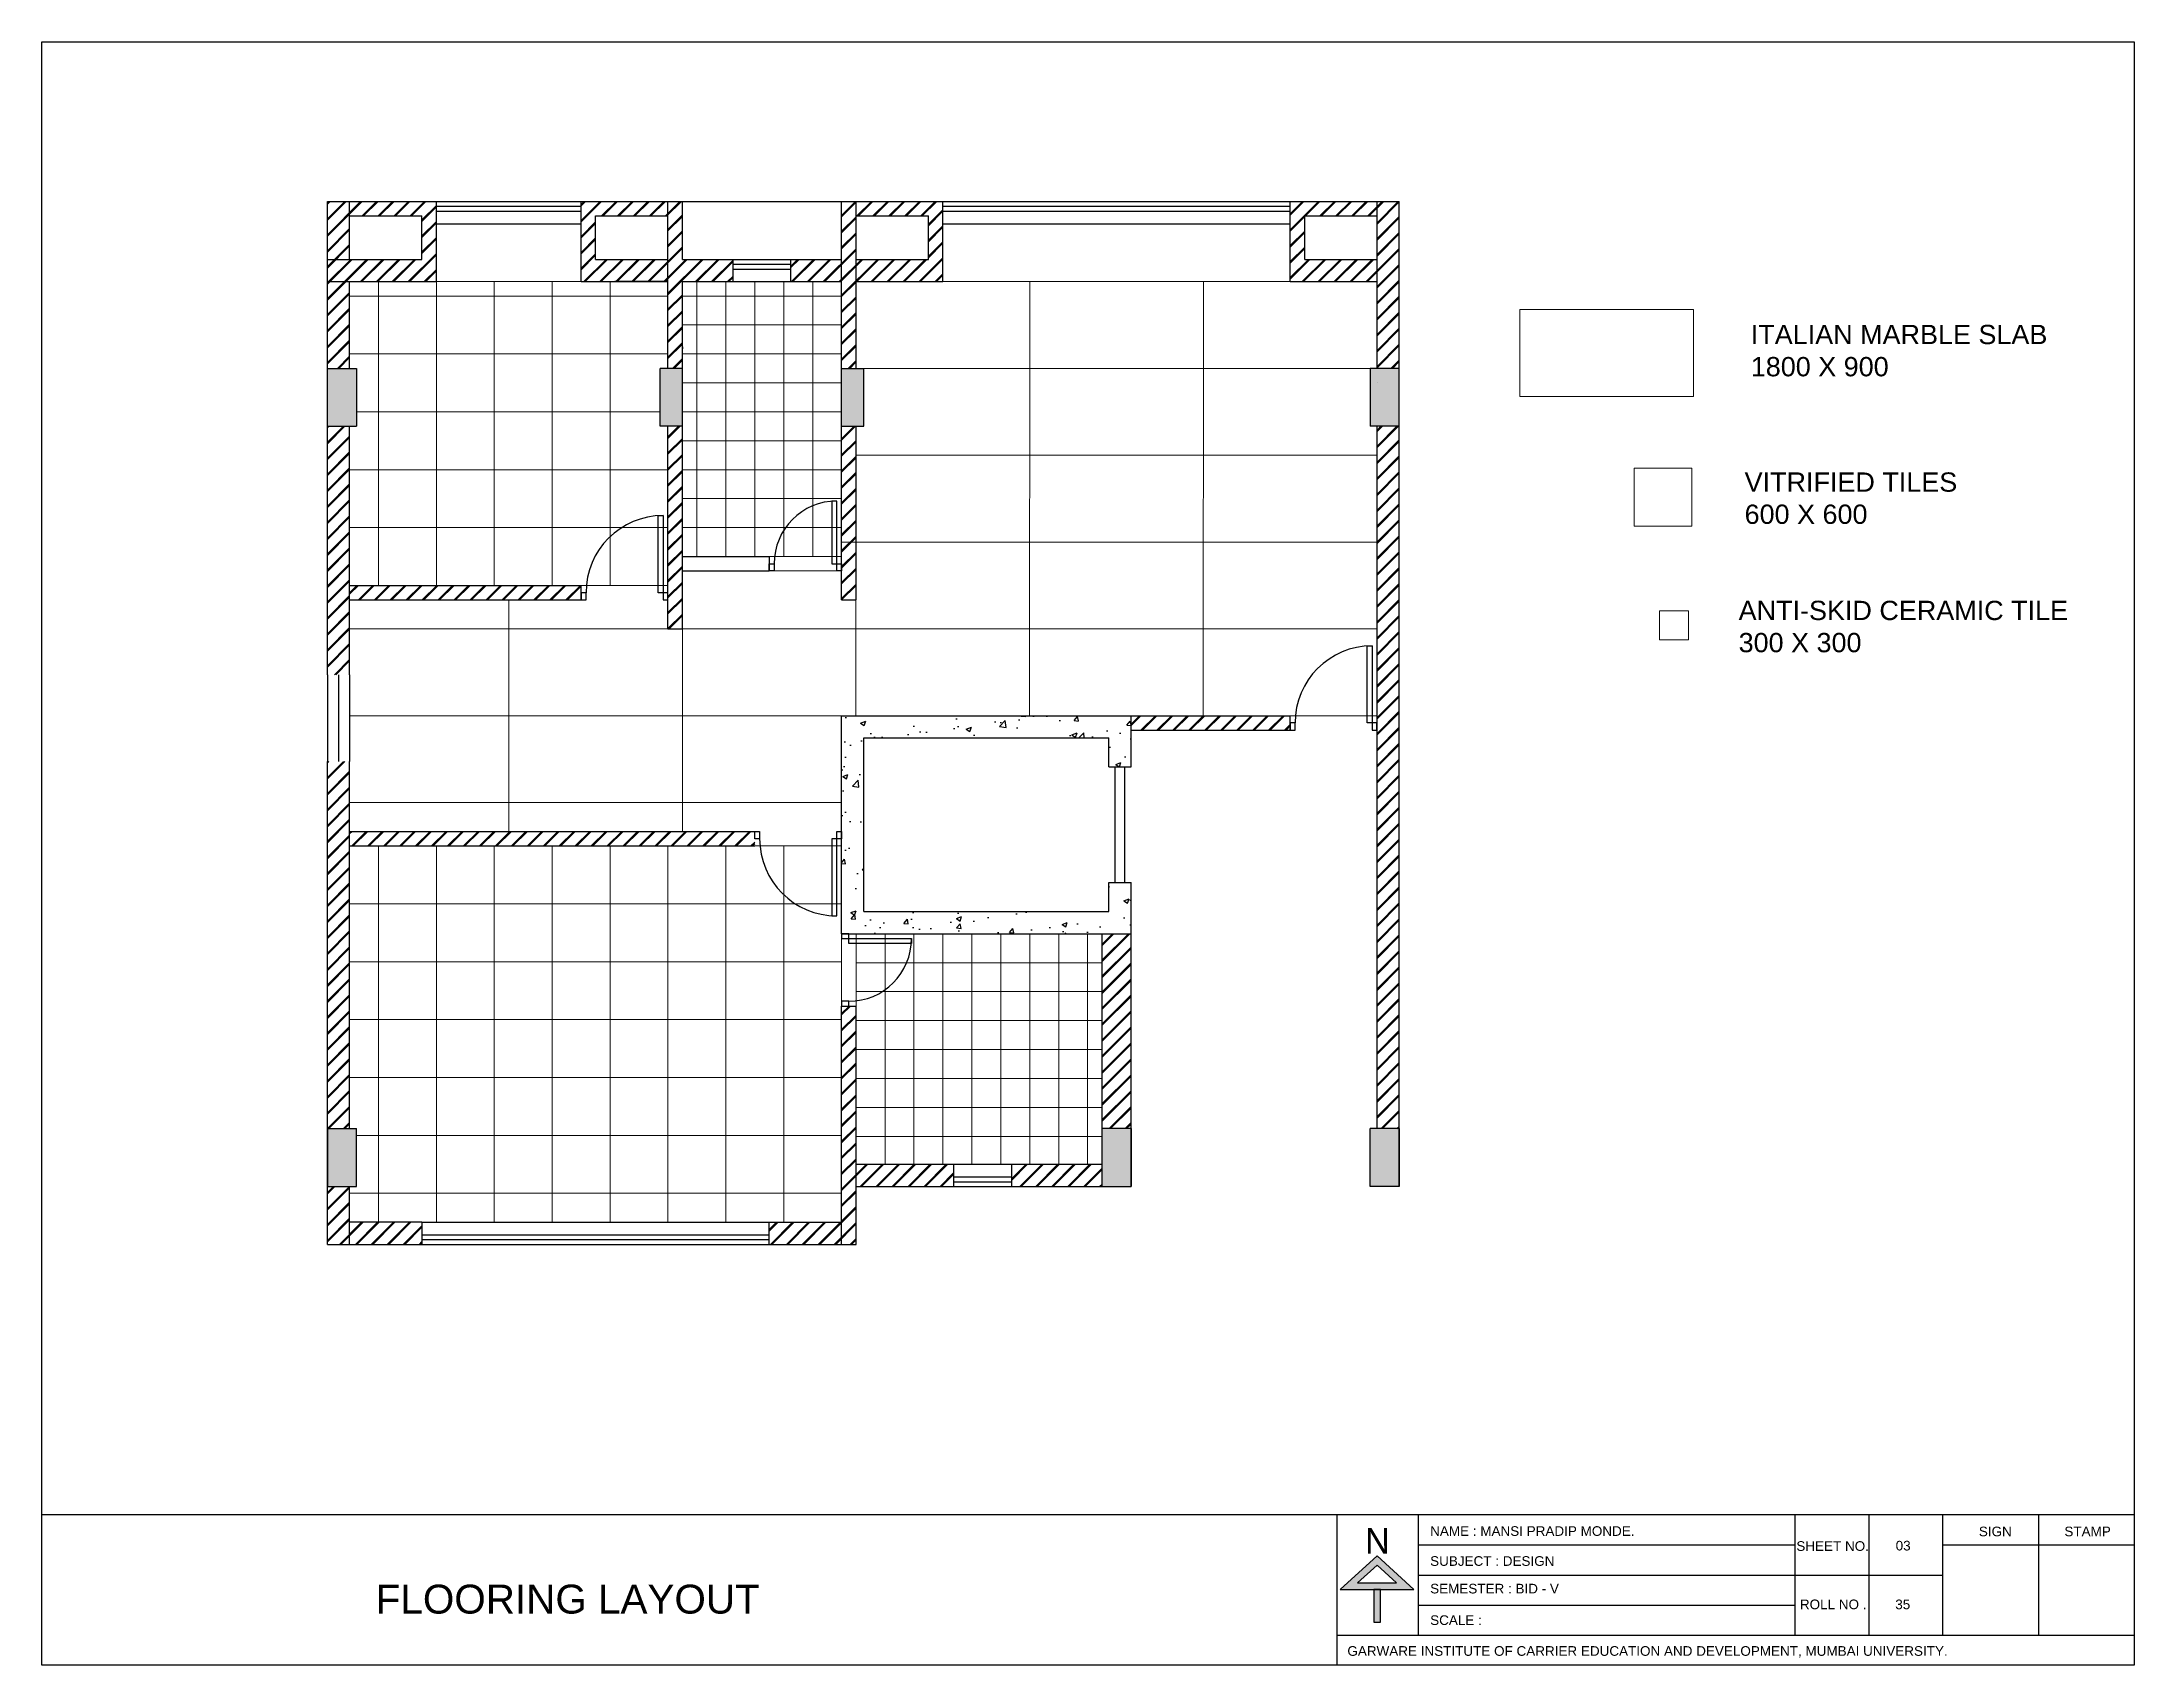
# Model space of a CAD drawing. Header units: millimetres. Extents: x 68955 to 118645, y -193284 to 16474.
# Drawn here: x 75899 to 97588, y -101025 to -84199 of the extents above; entities that cross this region are included whole.
import ezdxf

# ---------------------------------------------------------------- set-up
doc = ezdxf.new("R2010")
doc.units = ezdxf.units.MM
for name, color, linetype, lineweight in [('coloum', 250, 'Continuous', 25), ('door', 4, 'Continuous', 25), ('plan', 7, 'Continuous', 25), ('TEXT', 250, 'Continuous', 15), ('window', 40, 'Continuous', 25)]:
    doc.layers.add(name, color=color, linetype=linetype, lineweight=lineweight)
doc.layers.add('flooring', color=7, linetype='Continuous', lineweight=13, true_color=0xb3673d)
doc.layers.add('PDF6_0', color=7, linetype='Continuous')
doc.layers.add('PDF6_TEXT', color=7, linetype='Continuous')
doc.layers.add('PDF6_wall', color=7, linetype='Continuous', true_color=0x929498)
doc.styles.add('PDF Arial', font='arial.ttf')
doc.styles.add('PDF Yu Gothic', font='Yu Gothic.ttf')
doc.styles.get("Standard").update_dxf_attribs({"font": 'arial.ttf'})
pattern_1 = [(45, (39433.45, -92666.68), (-82.7315, 82.7315), []), (45, (39448.45, -92666.68), (-82.7315, 82.7315), [])]

msp = doc.modelspace()

# ---------------------------------------------------------------- texts
at = {"layer": 'PDF6_TEXT', "attachment_point": 7}
for s, insert, char_height, style in [('N', (89611.793, -99869), 266.257, 'PDF Yu Gothic'), ('NAME : MANSI PRADIP MONDE.', (90290.057, -99686.146), 99.97811, 'PDF Arial'), ('SHEET NO.', (94085.884, -99841.411), 99.9781, 'PDF Arial'), ('03', (95115.538, -99837.394), 99.9781, 'PDF Arial'), ('SIGN', (95977.669, -99690.232), 99.9781, 'PDF Arial'), ('STAMP', (96864.315, -99690.232), 99.9781, 'PDF Arial'), ('SUBJECT : DESIGN', (90290.057, -99996.676), 99.97811, 'PDF Arial'), ('FLOORING LAYOUT', (79360.199, -100494.484), 299.93432, 'PDF Arial'), ('SEMESTER : BID - V', (90290.057, -100282.691), 99.97811, 'PDF Arial'), ('ROLL NO .', (94122.657, -100446.129), 99.9781, 'PDF Arial'), ('35', (95111.452, -100446.197), 99.9781, 'PDF Arial'), ('SCALE :', (90290.057, -100609.566), 99.9781, 'PDF Arial'), ('GARWARE INSTITUTE OF CARRIER EDUCATION AND DEVELOPMENT, MUMBAI UNIVERSITY.', (89432.012, -100946.341), 99.97811, 'PDF Arial')]:
    msp.add_mtext(s, dxfattribs=dict(at, insert=insert, char_height=char_height, style=style))
at = {"layer": 'TEXT', "char_height": 200, "attachment_point": 1}
for s, width, insert in [('ITALIAN MARBLE SLAB\\P1800 X 900', 3213.7284, (93613.75, -87132.083)), ('VITRIFIED TILES \\P600 X 600 ', 2956.42938, (93549.629, -88661.839)), ('ANTI-SKID CERAMIC TILE\\P300 X 300', 3471.02795, (93487.67, -89992.25))]:
    msp.add_mtext_dynamic_manual_height_columns(s, width=width, gutter_width=25, heights=[0], dxfattribs=dict(at, insert=insert))

# ---------------------------------------------------------------- hatches: boundary and pattern name
at = {"layer": 'coloum', "lineweight": 25}
h = msp.add_hatch(dxfattribs=at)
h.set_pattern_fill('JIS_LC_8A', color=251, scale=15)
h.set_pattern_definition([(45, (98216.44, -93646.11), (-82.7315, 82.7315), []), (45, (98231.44, -93646.11), (-82.7315, 82.7315), [])])
h.paths.add_polyline_path([(79089.595, -89833.368), (79089.595, -88183.368), (78859.595, -88183.368), (78859.595, -89983.368), (78859.595, -90758.368), (79089.595, -90758.368), (79089.595, -89983.368)])
h.paths.add_polyline_path([(79089.595, -86683.368), (78859.595, -86683.368), (78859.595, -87583.368), (79089.595, -87583.368)])
h.paths.add_polyline_path([(79989.595, -85853.368), (79089.595, -85853.368), (79089.595, -86003.368), (79839.595, -86003.368), (79839.595, -86453.368), (78859.595, -86453.368), (78859.595, -86683.368), (79089.595, -86683.368), (79989.595, -86683.368)])
h.paths.add_polyline_path([(81639.595, -86003.368), (82389.595, -86003.368), (82389.595, -85853.368), (81489.595, -85853.368), (81489.595, -86683.368), (82389.595, -86683.368), (82389.595, -86453.368), (81639.595, -86453.368)])
h.paths.add_polyline_path([(79089.595, -85853.368), (78859.595, -85853.368), (78859.595, -86453.368), (79089.595, -86453.368)], flags=17)
h.paths.add_polyline_path([(83064.595, -86453.368), (82539.595, -86453.368), (82539.595, -85853.368), (82389.595, -85853.368), (82389.595, -87583.368), (82539.595, -87583.368), (82539.595, -86683.368), (83064.595, -86683.368)])
h.paths.add_polyline_path([(84189.595, -86453.368), (83664.595, -86453.368), (83664.595, -86683.368), (84189.595, -86683.368)])
h.paths.add_polyline_path([(82539.595, -88183.368), (82389.595, -88183.368), (82389.595, -90283.368), (82539.595, -90283.368), (82539.595, -89683.368)])
h.paths.add_polyline_path([(84339.595, -88183.368), (84189.595, -88183.368), (84189.595, -89983.368), (84339.595, -89983.368)])
h.paths.add_polyline_path([(84339.595, -85853.368), (84189.595, -85853.368), (84189.595, -87583.368), (84339.595, -87583.368)])
h.paths.add_polyline_path([(85239.595, -85853.368), (84339.595, -85853.368), (84339.595, -86003.368), (85089.595, -86003.368), (85089.595, -86453.368), (84339.595, -86453.368), (84339.595, -86683.368), (85239.595, -86683.368)])
h.paths.add_polyline_path([(89739.595, -86453.368), (88989.595, -86453.368), (88989.595, -86003.368), (89739.595, -86003.368), (89739.595, -85853.368), (88839.595, -85853.368), (88839.595, -86683.368), (89739.595, -86683.368)])
h.paths.add_polyline_path([(89969.595, -85853.368), (89739.595, -85853.368), (89739.595, -87583.368), (89969.595, -87583.368)])
h.paths.add_polyline_path([(89969.595, -88183.368), (89739.595, -88183.368), (89739.595, -95463.368), (89969.595, -95463.368)])
h.paths.add_polyline_path([(88839.595, -91258.368), (88839.595, -91183.368), (87189.595, -91183.368), (87189.595, -91333.368), (88839.595, -91333.368)])
h.paths.add_polyline_path([(84339.595, -94193.368), (84189.595, -94193.368), (84189.595, -96663.368), (84339.595, -96663.368)])
h.paths.add_polyline_path([(85349.595, -95833.368), (84339.595, -95833.368), (84339.595, -96063.368), (85349.595, -96063.368)])
h.paths.add_polyline_path([(86889.595, -95833.368), (85949.595, -95833.368), (85949.595, -96063.368), (86889.595, -96063.368)])
h.paths.add_polyline_path([(79839.595, -96433.368), (79089.595, -96433.368), (79089.595, -96663.368), (79839.595, -96663.368)])
h.paths.add_polyline_path([(84189.595, -96433.368), (83439.595, -96433.368), (83439.595, -96663.368), (84189.595, -96663.368)])
h.paths.add_polyline_path([(79089.595, -92533.368), (79089.595, -91658.368), (78859.595, -91658.368), (78859.595, -92533.368), (78859.595, -95463.368), (79089.595, -95463.368)])
h.paths.add_polyline_path([(79089.595, -96063.368), (78859.595, -96063.368), (78859.595, -96663.368), (79089.595, -96663.368)])
h = msp.add_hatch(dxfattribs=at)
h.set_pattern_fill('JIS_LC_8A', color=251, scale=15)
h.set_pattern_definition(pattern_1)
h.paths.add_polyline_path([(79389.595, -89983.368), (81489.595, -89983.368), (81489.595, -89833.368), (79089.595, -89833.368), (79089.595, -89983.368)])
h = msp.add_hatch(dxfattribs=at)
h.set_pattern_fill('JIS_LC_8A', color=251, scale=15)
h.set_pattern_definition(pattern_1)
h.paths.add_polyline_path([(79089.595, -92383.368), (79089.595, -92533.368), (83289.595, -92533.368), (83289.595, -92383.368)])
h = msp.add_hatch(dxfattribs=at)
h.set_pattern_fill('JIS_LC_8A', color=251, scale=15)
h.set_pattern_definition([(45, (77183.29, -92666.68), (-82.7315, 82.7315), []), (45, (77198.29, -92666.68), (-82.7315, 82.7315), [])])
h.paths.add_polyline_path([(86889.595, -95463.368), (87189.595, -95463.368), (87189.595, -93443.368), (86889.595, -93443.368)])
at = {"layer": 'PDF6_wall', "transparency": 33554559}
h = msp.add_hatch(color=256, dxfattribs=at)
h.paths.add_polyline_path([(90044.901, -100170.666), (89844.691, -99986.8), (89742.542, -99892.823), (89636.308, -99986.8), (89436.098, -100170.666), (89358.465, -100240.127), (89705.769, -100240.127), (89705.769, -100579.259), (89775.23, -100579.259), (89775.23, -100240.127), (90122.534, -100240.127)])
h.paths.add_polyline_path([(89942.753, -100170.666), (89538.246, -100170.666), (89742.542, -99986.8)], flags=0)
at = {"layer": 'plan', "lineweight": 25}
h = msp.add_hatch(dxfattribs=at)
h.set_pattern_fill('AR-CONC', color=252, scale=3)
h.set_pattern_definition([(50, (39433.45, -92666.7), (546.554, -47.8173), [57.15, -628.65]), (355, (39433.45, -92666.7), (-105.73, 573.1705), [45.72, -502.922]), (100.4514, (39479, -92670.67), (440.824, 525.353), [48.57, -534.271]), (46.1842, (39433.45, -92514.3), (813.237, -126.127), [85.725, -942.975]), (96.6356, (39501.2, -92524.8), (712.212, 742.278), [72.855, -801.407]), (351.1842, (39433.45, -92514.3), (712.212, 742.278), [68.58, -754.379]), (21, (39509.65, -92552.4), (454.843, -306.7956), [57.15, -628.65]), (326, (39509.65, -92552.4), (185.406, 552.564), [45.72, -502.92]), (71.4514, (39547.55, -92577.95), (640.249, 245.7683), [48.57, -534.27]), (37.5, (39433.45, -92666.68), (9.2658, 253.6651), [0, -496.824, 0, -510.54, 0, -504.825]), (7.5, (39433.45, -92666.68), (200.459, 300.5417), [0, -291.084, 0, -485.394, 0, -192.405]), (327.5, (39263.52, -92666.68), (406.7718, -17.1862), [0, -190.5, 0, -594.36, 0, -788.67]), (317.5, (39187.32, -92666.68), (444.3875, 76.2795), [0, -247.65, 0, -394.716, 0, -560.07])])
h.paths.add_polyline_path([(87189.595, -95463.368), (86889.595, -95463.368), (86889.595, -95833.368), (86889.595, -96063.368), (87189.595, -96063.368)])
h.paths.add_polyline_path([(89969.595, -95463.368), (89669.595, -95463.368), (89669.595, -96063.368), (89969.595, -96063.368)])
h.paths.add_polyline_path([(79159.595, -95463.368), (78859.595, -95463.368), (78859.595, -96063.368), (79089.595, -96063.368), (79159.595, -96063.368)])
h.paths.add_polyline_path([(79159.595, -87583.368), (78859.595, -87583.368), (78859.595, -88183.368), (79159.595, -88183.368)])
h.paths.add_polyline_path([(82539.595, -87583.368), (82309.595, -87583.368), (82309.595, -88183.368), (82539.595, -88183.368)])
h.paths.add_polyline_path([(84419.595, -87583.368), (84189.595, -87583.368), (84189.595, -88183.368), (84419.595, -88183.368)])
h.paths.add_polyline_path([(89969.595, -87583.368), (89669.595, -87583.368), (89669.595, -88183.368), (89969.595, -88183.368)])
h = msp.add_hatch(dxfattribs=at)
h.set_pattern_fill('AR-CONC', color=252, scale=3)
h.set_pattern_definition([(50, (77183.3, -92666.7), (546.554, -47.817), [57.15, -628.65]), (355, (77183.3, -92666.7), (-105.73, 573.17), [45.72, -502.922]), (100.4514, (77228.84, -92670.67), (440.824, 525.353), [48.57, -534.27]), (46.184, (77183.3, -92514.3), (813.237, -126.127), [85.725, -942.975]), (96.636, (77251.1, -92524.8), (712.21, 742.28), [72.855, -801.41]), (351.184, (77183.3, -92514.3), (712.21, 742.28), [68.58, -754.38]), (21, (77259.5, -92552.4), (454.843, -306.796), [57.15, -628.65]), (326, (77259.5, -92552.4), (185.406, 552.564), [45.72, -502.92]), (71.4514, (77297.4, -92577.95), (640.25, 245.768), [48.57, -534.27]), (37.5, (77183.3, -92666.68), (9.2658, 253.665), [0, -496.824, 0, -510.54, 0, -504.825]), (7.5, (77183.3, -92666.68), (200.459, 300.542), [0, -291.084, 0, -485.394, 0, -192.405]), (327.5, (77013.37, -92666.68), (406.7718, -17.1862), [0, -190.5, 0, -594.36, 0, -788.67]), (317.5, (76937.17, -92666.68), (444.388, 76.28), [0, -247.65, 0, -394.716, 0, -560.07])])
h.paths.add_polyline_path([(84189.595, -91183.368), (84189.595, -93443.368), (84264.595, -93443.368), (87189.595, -93443.368), (87189.595, -92913.368), (86959.595, -92913.368), (86959.595, -93213.368), (84419.595, -93213.368), (84419.595, -91413.368), (86959.595, -91413.368), (86959.595, -91713.368), (87189.595, -91713.368), (87189.595, -91183.368)])

# ---------------------------------------------------------------- linework, layer by layer
for p, q in [((82389.595, -86683.368), (81839.595, -86683.368)), ((83439.595, -89533.368), (83439.595, -89683.368)), ((87189.595, -95463.368), (87189.595, -93443.368))]:
    msp.add_line(p, q)
at = {"color": 0}
for points in [[(82539.595, -87205.368), (82539.595, -87184.368)], [(82539.595, -87272.368), (82539.595, -87260.368)], [(82539.595, -87294.368), (82539.595, -87272.368)], [(82539.595, -87306.368), (82539.595, -87294.368)], [(82539.595, -87361.368), (82539.595, -87382.368)]]:
    msp.add_lwpolyline(points, dxfattribs=at)
at = {"layer": 'coloum'}
for p, q in [((78859.595, -87583.368), (79159.595, -87583.368)), ((82539.595, -87583.368), (82309.595, -87583.368)), ((82309.595, -88183.368), (82309.595, -87583.368)), ((84189.595, -88183.368), (84189.595, -87583.368)), ((84189.595, -87583.368), (84419.595, -87583.368)), ((84419.595, -88183.368), (84419.595, -87583.368)), ((89969.595, -87583.368), (89669.595, -87583.368)), ((89669.595, -87583.368), (89669.595, -88183.368)), ((89969.595, -88183.368), (89969.595, -87583.368)), ((89739.595, -87726.894), (89739.595, -87726.894)), ((89739.595, -87726.894), (89739.595, -87726.894)), ((78859.595, -88183.368), (79159.595, -88183.368)), ((82539.595, -88183.368), (82309.595, -88183.368)), ((84189.595, -88183.368), (84419.595, -88183.368)), ((89969.595, -88183.368), (89669.595, -88183.368)), ((78859.595, -95463.368), (78859.595, -96063.368)), ((78859.595, -95463.368), (79159.595, -95463.368)), ((79159.595, -96063.368), (79159.595, -95463.368)), ((87189.595, -95463.368), (86889.595, -95463.368)), ((87189.595, -95463.368), (87189.595, -96063.368)), ((87189.595, -96063.368), (87189.595, -95463.368)), ((89969.595, -95463.368), (89669.595, -95463.368)), ((89669.595, -96063.368), (89669.595, -95463.368)), ((89969.595, -95463.368), (89969.595, -96063.368)), ((78859.595, -96063.368), (79159.595, -96063.368)), ((89969.595, -96063.368), (89669.595, -96063.368))]:
    msp.add_line(p, q, dxfattribs=at)
at = {"layer": 'door'}
for p, q in [((87024.595, -92913.368), (87024.595, -91713.368)), ((87124.595, -92913.368), (87124.595, -91713.368))]:
    msp.add_line(p, q, dxfattribs=at)
for points in [[(82339.595, -89908.368), (82289.595, -89908.368), (82289.595, -89108.368), (82339.595, -89108.368)], [(84139.595, -89608.368), (84139.595, -88958.368), (84089.595, -88958.368), (84089.595, -89608.368)], [(83439.595, -89683.368), (83439.595, -89608.368), (83489.595, -89608.368), (83489.595, -89683.368)], [(84139.595, -89683.368), (84139.595, -89608.368), (84189.595, -89608.368), (84189.595, -89683.368)], [(81489.968, -89983.368), (81539.968, -89983.368), (81539.968, -89908.368), (81489.968, -89908.368)], [(82339.595, -89983.368), (82389.595, -89983.368), (82389.595, -89908.368), (82339.595, -89908.368)], [(89688.515, -91258.368), (89638.515, -91258.368), (89638.515, -90458.368), (89688.515, -90458.368)], [(88839.595, -91333.368), (88889.595, -91333.368), (88889.595, -91258.368), (88839.595, -91258.368)], [(89688.515, -91333.368), (89738.515, -91333.368), (89738.515, -91258.368), (89688.515, -91258.368)], [(83289.595, -92383.368), (83339.595, -92383.368), (83339.595, -92458.368), (83289.595, -92458.368)], [(84139.222, -92383.368), (84189.222, -92383.368), (84189.222, -92458.368), (84139.222, -92458.368)], [(84139.222, -92458.368), (84089.222, -92458.368), (84089.222, -93258.368), (84139.222, -93258.368)], [(84189.595, -93493.368), (84264.595, -93493.368), (84264.595, -93443.368), (84189.595, -93443.368)], [(84264.595, -93493.368), (84914.595, -93493.368), (84914.595, -93543.368), (84264.595, -93543.368)], [(84189.595, -94193.368), (84264.595, -94193.368), (84264.595, -94143.368), (84189.595, -94143.368)]]:
    msp.add_lwpolyline(points, close=True, dxfattribs=at)
for centre, radius, start, end in [((82339.595, -89908.368), 799.627, 90, 180), ((84139.595, -89608.368), 650, 90, 180), ((89688.515, -91258.368), 798.92, 90, 180), ((84139.222, -92458.368), 799.627, 180, 270), ((84264.595, -93493.368), 650, 270, 0)]:
    msp.add_arc(centre, radius, start, end, dxfattribs=at)
at = {"layer": 'flooring'}
for p, q in [((79389.595, -86683.368), (79389.595, -89833.368)), ((79989.595, -86683.368), (81489.595, -86683.368)), ((79989.595, -86683.368), (79989.595, -89833.368)), ((80589.595, -86683.368), (80589.595, -89833.368)), ((81189.595, -86683.368), (81189.595, -89833.368)), ((81789.595, -86683.368), (81789.595, -89833.368)), ((82389.595, -86683.368), (82389.595, -87583.368)), ((82689.595, -89533.368), (82689.595, -86683.368)), ((82989.595, -89533.368), (82989.595, -86683.368)), ((83289.595, -89533.368), (83289.595, -86683.368)), ((83589.595, -89533.368), (83589.595, -86683.368)), ((83889.595, -89533.368), (83889.595, -86683.368)), ((84339.595, -86682.072), (84339.379, -87583.368)), ((84339.595, -86683.368), (89739.595, -86683.368)), ((86139.595, -86682.504), (86138.515, -91182.504)), ((87939.595, -86682.936), (87938.515, -91182.936)), ((89739.595, -86683.368), (89739.379, -87583.368)), ((79089.595, -86833.368), (82389.595, -86833.368)), ((82539.595, -86833.368), (84189.595, -86833.368)), ((82539.595, -87133.368), (84189.595, -87133.368)), ((79089.595, -87433.368), (82389.595, -87433.368)), ((82539.595, -87433.368), (84189.595, -87433.368)), ((84419.595, -87583.368), (89738.515, -87583.368)), ((82539.595, -87733.368), (84189.595, -87733.368)), ((79159.595, -88033.368), (82309.595, -88033.368)), ((82539.595, -88033.368), (84189.595, -88033.368)), ((82389.595, -88183.368), (82389.595, -89983.368)), ((84339.235, -88183.368), (84338.515, -91182.072)), ((89739.235, -88183.368), (89738.515, -91183.368)), ((82539.595, -88333.368), (84189.595, -88333.368)), ((84339.163, -88482.072), (89738.515, -88483.368)), ((79089.595, -88633.368), (82389.595, -88633.368)), ((82539.595, -88633.368), (84189.595, -88633.368)), ((82539.595, -88933.368), (84189.595, -88933.368)), ((79089.595, -89233.368), (82389.595, -89233.368)), ((82539.595, -89233.368), (84189.595, -89233.368)), ((82539.595, -89533.368), (84189.595, -89533.368)), ((84189.595, -89383.368), (89738.515, -89383.368)), ((82538.515, -89683.368), (82538.515, -92383.368)), ((83439.595, -89683.368), (84189.595, -89683.368)), ((79089.595, -89833.368), (82389.595, -89833.368)), ((80739.595, -89983.368), (80739.595, -92383.368)), ((79089.595, -90283.368), (89738.515, -90283.368)), ((79089.595, -91183.368), (89738.515, -91183.368)), ((84189.595, -91183.368), (89738.515, -91183.368)), ((79089.595, -92083.368), (84189.595, -92083.368)), ((79089.595, -92533.368), (84189.595, -92533.368)), ((79389.595, -92533.368), (79389.595, -96433.368)), ((79989.595, -92533.368), (79989.595, -96433.368)), ((80589.595, -92533.368), (80589.595, -96433.368)), ((81189.595, -92533.368), (81189.595, -96433.368)), ((81189.595, -92533.368), (81189.595, -96433.368)), ((81789.595, -92533.368), (81789.595, -96433.368)), ((82389.595, -92533.368), (82389.595, -96433.368)), ((82989.595, -92533.368), (82989.595, -96433.368)), ((83589.595, -92533.368), (83589.595, -96433.368)), ((84189.595, -92533.368), (84189.595, -96433.368)), ((79089.595, -93133.368), (84189.595, -93133.368)), ((84189.595, -94193.368), (84189.595, -93443.368)), ((84339.595, -95833.368), (84339.595, -93443.368)), ((84639.595, -95833.368), (84639.595, -93443.368)), ((84939.595, -95833.368), (84939.595, -93443.368)), ((85239.595, -95833.368), (85239.595, -93443.368)), ((85539.595, -95833.368), (85539.595, -93443.368)), ((85839.595, -95833.368), (85839.595, -93443.368)), ((86139.595, -95833.368), (86139.595, -93443.368)), ((86439.595, -95833.368), (86439.595, -93443.368)), ((86739.595, -95833.368), (86739.595, -93443.368)), ((79089.595, -93733.368), (84189.595, -93733.368)), ((84339.595, -93743.368), (86889.595, -93743.368)), ((84339.595, -94043.368), (86889.595, -94043.368)), ((79089.595, -94333.368), (84189.595, -94333.368)), ((84339.595, -94343.368), (86889.595, -94343.368)), ((84339.595, -94643.368), (86889.595, -94643.368)), ((79089.595, -94933.368), (84189.595, -94933.368)), ((84339.595, -94943.368), (86889.595, -94943.368)), ((84339.595, -95243.368), (86889.595, -95243.368)), ((79159.595, -95533.368), (84189.595, -95533.368)), ((84339.595, -95543.368), (86889.595, -95543.368)), ((79089.595, -96133.368), (84189.595, -96133.368))]:
    msp.add_line(p, q, dxfattribs=at)
at = {"layer": 'PDF6_0', "lineweight": 25}
msp.add_lwpolyline([(75899.418, -84198.774), (97587.524, -84198.774), (97587.524, -101024.625), (75899.418, -101024.625)], close=True, dxfattribs=at)
for points in [[(97587.524, -99467.887), (75899.418, -99467.887)], [(89321.692, -99467.887), (89321.692, -101024.625)], [(90167.479, -99467.887), (90167.479, -100714.095)], [(94069.54, -99467.887), (94069.54, -100714.095)], [(94837.695, -99467.887), (94837.695, -100714.095)], [(95601.763, -99467.887), (95601.763, -100714.095)], [(96594.644, -99467.887), (96594.644, -100714.095)], [(90167.479, -99778.417), (90167.479, -99778.417)], [(90167.479, -99778.417), (94069.54, -99778.417)], [(95601.763, -99778.417), (97587.524, -99778.417)], [(90167.479, -100093.034), (90167.479, -100093.034)], [(90167.479, -100093.034), (95601.763, -100093.034)], [(90167.479, -100403.564), (90167.479, -100403.564)], [(90167.479, -100403.564), (94069.54, -100403.564)], [(89321.692, -100714.095), (97587.524, -100714.095)], [(90167.479, -100714.095), (90167.479, -100714.095)]]:
    msp.add_lwpolyline(points, dxfattribs=at)
at = {"layer": 'PDF6_wall', "color": 251, "lineweight": 25, "true_color": 0x535353}
for points in [[(89742.542, -100240.127), (90122.534, -100240.127), (89742.542, -99892.823), (89358.465, -100240.127)], [(89742.542, -99986.8), (89538.246, -100170.666), (89742.542, -100170.666), (89942.753, -100170.666)], [(89775.23, -100240.127), (89705.769, -100240.127), (89705.769, -100579.259), (89775.23, -100579.259)]]:
    msp.add_lwpolyline(points, close=True, dxfattribs=at)
at = {"layer": 'plan'}
for p, q in [((78859.595, -89983.368), (78859.595, -85853.368)), ((78859.595, -85853.368), (89969.595, -85853.368)), ((79089.595, -86453.368), (79089.595, -85853.368)), ((79989.595, -86683.368), (79989.595, -85853.368)), ((81489.595, -86683.368), (81489.595, -85853.368)), ((82389.595, -87583.368), (82389.595, -85853.368)), ((82539.595, -86453.368), (82539.595, -85853.368)), ((84189.595, -89983.368), (84189.595, -85853.368)), ((84339.595, -87583.368), (84339.595, -85853.368)), ((85239.595, -86683.368), (85239.595, -85853.368)), ((88839.595, -86683.368), (88839.595, -85853.368)), ((89739.595, -87583.368), (89739.595, -85853.368)), ((89969.595, -96063.368), (89969.595, -85853.368)), ((79089.595, -86003.368), (79839.595, -86003.368)), ((79839.595, -86453.368), (79839.595, -86003.368)), ((81639.595, -86003.368), (82389.595, -86003.368)), ((81639.595, -86453.368), (81639.595, -86003.368)), ((84339.595, -86003.368), (85089.595, -86003.368)), ((85089.595, -86453.368), (85089.595, -86003.368)), ((88989.595, -86003.368), (89739.595, -86003.368)), ((88989.595, -86453.368), (88989.595, -86003.368)), ((78859.595, -86453.368), (79839.595, -86453.368)), ((81639.595, -86453.368), (82389.595, -86453.368)), ((82539.595, -86453.368), (83064.595, -86453.368)), ((83064.595, -86683.368), (83064.595, -86453.368)), ((83664.595, -86453.368), (84189.595, -86453.368)), ((83664.595, -86683.368), (83664.595, -86453.368)), ((84339.595, -86453.368), (85089.595, -86453.368)), ((88989.595, -86453.368), (89739.595, -86453.368)), ((78859.595, -86683.368), (79989.595, -86683.368)), ((79089.595, -87583.368), (79089.595, -86683.368)), ((81489.595, -86683.368), (82389.595, -86683.368)), ((82539.595, -89983.368), (82539.595, -86683.368)), ((82539.595, -86683.368), (83064.595, -86683.368)), ((83664.595, -86683.368), (84189.595, -86683.368)), ((84339.595, -86683.368), (85239.595, -86683.368)), ((88839.595, -86683.368), (89739.595, -86683.368)), ((79159.595, -87583.368), (79159.595, -88183.368)), ((79089.595, -89983.368), (79089.595, -88183.368)), ((82389.595, -90283.368), (82389.595, -88183.368)), ((84339.595, -89983.368), (84339.595, -88183.368)), ((89739.595, -95463.368), (89739.595, -88183.368)), ((82539.595, -89533.368), (83439.595, -89533.368)), ((82539.595, -89683.368), (83439.595, -89683.368)), ((78859.595, -90758.368), (78859.595, -89983.368)), ((79089.595, -89833.368), (81489.595, -89833.368)), ((79089.595, -89983.368), (81489.595, -89983.368)), ((79089.595, -90758.368), (79089.595, -89983.368)), ((79089.595, -89983.368), (79389.595, -89983.368)), ((81489.595, -89983.368), (81489.595, -89833.368)), ((82389.595, -89983.368), (82389.595, -89833.368)), ((82539.595, -90283.368), (82539.595, -89983.368)), ((84189.595, -89983.368), (84339.595, -89983.368)), ((82389.595, -90283.368), (82539.595, -90283.368)), ((84189.595, -91183.368), (88839.595, -91183.368)), ((84189.595, -93443.368), (84189.595, -91183.368)), ((87189.595, -91713.368), (87189.595, -91183.368)), ((88839.595, -91333.368), (88839.595, -91183.368)), ((84419.595, -91413.368), (86959.595, -91413.368)), ((84419.595, -93213.368), (84419.595, -91413.368)), ((86959.595, -91713.368), (86959.595, -91413.368)), ((87189.595, -91333.368), (88839.595, -91333.368)), ((78859.595, -92533.368), (78859.595, -91658.368)), ((79089.595, -92533.368), (79089.595, -91658.368)), ((86959.595, -91713.368), (87189.595, -91713.368)), ((79089.595, -92383.368), (83289.595, -92383.368)), ((78859.595, -96663.368), (78859.595, -92533.368)), ((79089.595, -95463.368), (79089.595, -92533.368)), ((79089.595, -92533.368), (83289.595, -92533.368)), ((86959.595, -93213.368), (86959.595, -92913.368)), ((86959.595, -92913.368), (87189.595, -92913.368)), ((87189.595, -96063.368), (87189.595, -92913.368)), ((84419.595, -93213.368), (86959.595, -93213.368)), ((84189.595, -93443.368), (87189.595, -93443.368)), ((86889.595, -96063.368), (86889.595, -93443.368)), ((84189.595, -94193.368), (84339.595, -94193.368)), ((84189.595, -96663.368), (84189.595, -94193.368)), ((84339.595, -96663.368), (84339.595, -94193.368)), ((84339.595, -95833.368), (85349.595, -95833.368)), ((85349.595, -95833.368), (85349.595, -96063.368)), ((85949.595, -95833.368), (86889.595, -95833.368)), ((85949.595, -95833.368), (85949.595, -96063.368)), ((79089.595, -96663.368), (79089.595, -96063.368)), ((84339.595, -96063.368), (85349.595, -96063.368)), ((85949.595, -96063.368), (87189.595, -96063.368)), ((79839.595, -96433.368), (79089.595, -96433.368)), ((79839.595, -96433.368), (79839.595, -96663.368)), ((83439.595, -96663.368), (83439.595, -96433.368)), ((83439.595, -96433.368), (84189.595, -96433.368)), ((78859.595, -96663.368), (84339.595, -96663.368))]:
    msp.add_line(p, q, dxfattribs=at)
at = {"layer": 'TEXT'}
for points in [[(91219.037, -86973.669), (93019.037, -86973.669), (93019.037, -87873.669), (91219.037, -87873.669)], [(92403.403, -88618.283), (93003.403, -88618.283), (93003.403, -89218.283), (92403.403, -89218.283)], [(92666.725, -90095.842), (92966.725, -90095.842), (92966.725, -90395.842), (92666.725, -90395.842)]]:
    msp.add_lwpolyline(points, close=True, dxfattribs=at)
at = {"layer": 'window'}
for p, q in [((79989.595, -85853.368), (81489.595, -85853.368)), ((85239.595, -85853.368), (88839.595, -85853.368)), ((79989.595, -85903.368), (81489.595, -85903.368)), ((79989.595, -85953.368), (81489.595, -85953.368)), ((79989.595, -86083.368), (81489.595, -86083.368)), ((85239.595, -85903.368), (88839.595, -85903.368)), ((85239.595, -85953.368), (88839.595, -85953.368)), ((85239.595, -86083.368), (88839.595, -86083.368)), ((83064.595, -86453.368), (83664.595, -86453.368)), ((83064.595, -86503.368), (83664.595, -86503.368)), ((83064.595, -86553.368), (83664.595, -86553.368)), ((83064.595, -86683.368), (83664.595, -86683.368)), ((78859.595, -90758.368), (78859.595, -91658.368)), ((78974.595, -90758.368), (78974.595, -91658.368)), ((79089.595, -90758.368), (79089.595, -91658.368)), ((85349.595, -95833.368), (85949.595, -95833.368)), ((85349.595, -95963.368), (85949.595, -95963.368)), ((85349.595, -96013.368), (85949.595, -96013.368)), ((85349.595, -96063.368), (85949.595, -96063.368)), ((79839.595, -96433.368), (83439.595, -96433.368)), ((79839.595, -96563.368), (83439.595, -96563.368)), ((79839.595, -96613.368), (83439.595, -96613.368)), ((79839.595, -96663.368), (83439.595, -96663.368))]:
    msp.add_line(p, q, dxfattribs=at)

msp.set_redraw_order([(e.dxf.handle, doc.entitydb.next_handle()) for e in msp.query("TEXT MTEXT ATTDEF DIMENSION ARC_DIMENSION")])  # texts and dimensions are drawn at this point

doc.saveas('drawing.dxf')
